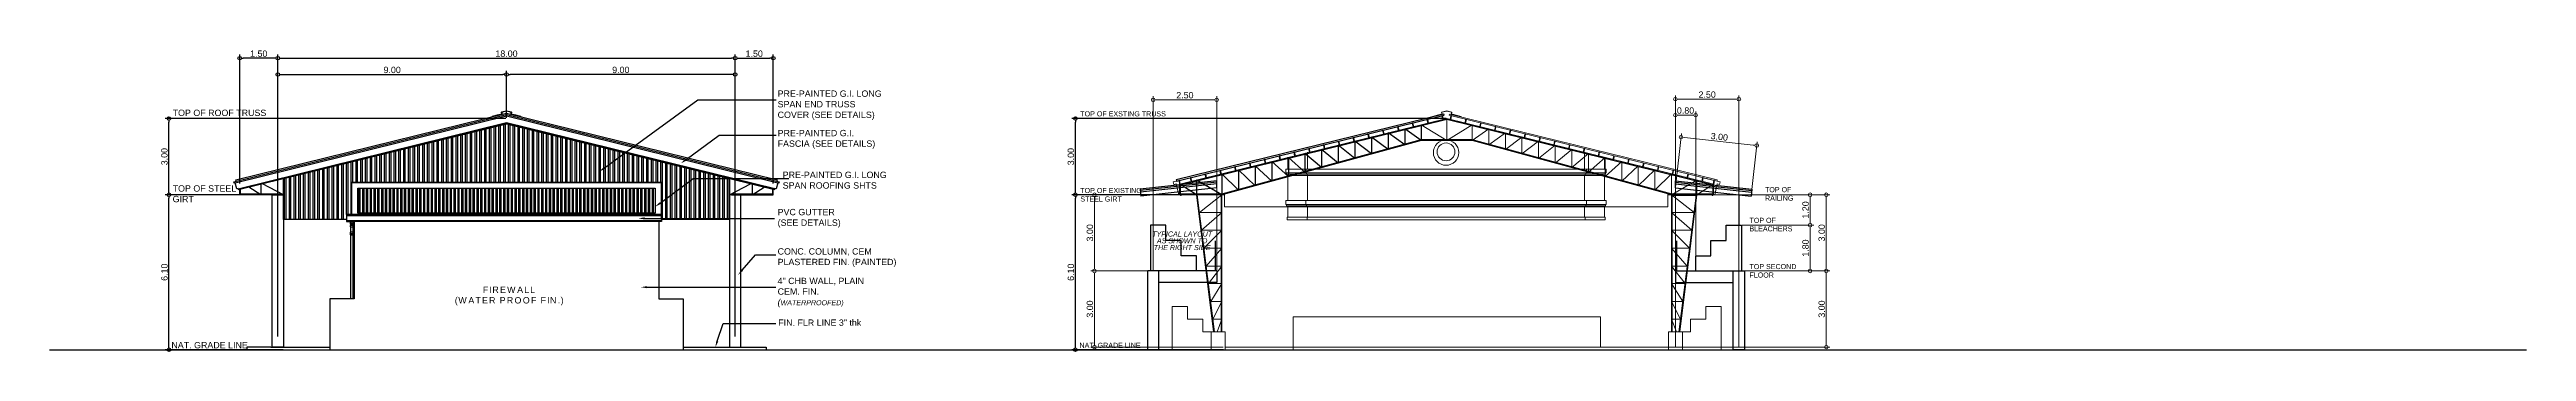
# Model space of a CAD drawing. Header units: inches. Extents: x -1369 to 1198, y -366 to 1398.
# Drawn here: x 10.6 to 108.1, y 32.2 to 44.1 of the extents above; entities that cross this region are included whole.
import ezdxf
from ezdxf import colors
from ezdxf.entities.mleader import LeaderData, LeaderLine
from ezdxf.math import Vec2, Vec3

# ---------------------------------------------------------------- set-up
doc = ezdxf.new("R2010")
doc.units = ezdxf.units.IN
doc.header["$MEASUREMENT"] = 0
doc.layers.add('dim', color=8, linetype='Continuous')
doc.layers.add('dim.', color=10, linetype='Continuous', lineweight=15)
doc.styles.get("Standard").update_dxf_attribs({"font": 'arial.ttf'})
doc.dimstyles.get("Standard").update_dxf_attribs({"dimtxt": 0.25, "dimasz": 0.14, "dimexe": 0.145, "dimexo": 0.025, "dimgap": 0.05, "dimtad": 1, "dimzin": 0, "dimdsep": 46, "dimtxsty": 'Standard', "dimblk": 'DOTBLANK', "dimcen": 0.09, "dimclrd": 256, "dimclre": 256, "dimaunit": 1, "dimadec": 5, "dimazin": 0, "dimtfac": 1, "dimtix": 1, "dimtofl": 0, "dimtmove": 0, "dimatfit": 3, "dimfxl": 0, "dimtolj": 1, "dimtzin": 0, "dimlwd": -1, "dimlwe": -1, "dimarcsym": 0})

msp = doc.modelspace()

# ---------------------------------------------------------------- texts
for s, insert, char_height, width, attachment_point in [('PRE-PAINTED G.I. LONG SPAN END TRUSS COVER (SEE DETAILS)', (39.279, 42.515), 0.25, 4.208436, 1), ('TOP OF ROOF TRUSS', (15.4683, 41.7588), 0.25, 5.901458, 1), ('PRE-PAINTED G.I. FASCIA (SEE DETAILS)', (39.279, 40.9631), 0.25, 4.208436, 1), ('TOP OF EXSTING TRUSS', (51.1921, 41.6945), 0.2, 5.901458, 1), ('PRE-PAINTED G.I. LONG SPAN ROOFING SHTS ', (39.4787, 39.3167), 0.25, 4.208436, 1), ('TOP OF STEEL \\PGIRT', (15.4683, 38.7818), 0.25, 5.901458, 1), ('TOP OF EXISTING \\PSTEEL GIRT', (51.1921, 38.676), 0.2, 5.901458, 1), ('TOP OF\\PRAILING', (78.1405, 38.7098), 0.2, 5.901458, 1), ('PVC GUTTER \\P(SEE DETAILS)', (39.279, 37.8522), 0.25, 4.208436, 1), ('TOP OF\\PBLEACHERS', (77.5284, 37.5015), 0.2, 5.901458, 1), ('CONC. COLUMN, CEM PLASTERED FIN. (PAINTED)', (39.279, 36.3035), 0.25, 4.838296, 1), ('4" CHB WALL, PLAIN CEM. FIN. {\\fArial|b0|i1|c0|p34;(\\H0.8x;WATERPROOFED)}', (39.279, 35.1412), 0.25, 4.208436, 1), ('TOP SECOND \\PFLOOR', (77.5284, 35.6815), 0.2, 5.901458, 1), ('\\pxqc;{\\T1.2;FIREWALL\\P(WATER PROOF FIN.)}', (26.6217, 34.7955), 0.25, 4.208436, 1), ('FIN. FLR LINE 3" thk', (42.5706, 33.4983), 0.25, 5.901458, 3), ('NAT. GRADE LINE', (15.4194, 32.6116), 0.25, 5.901458, 1), ('NAT. GRADE LINE', (51.1603, 32.5814), 0.2, 5.901458, 1)]:
    msp.add_mtext(s, dxfattribs=dict(insert=insert, char_height=char_height, width=width, attachment_point=attachment_point))
at = {"insert": (52.2498, 36.9629), "char_height": 0.2, "width": 5.901458, "attachment_point": 1, "line_spacing_factor": 0.8}
msp.add_mtext('\\pxqc;{\\fArial|b0|i1|c0|p34;TYPICAL LAYOUT\\PAS SHOWN TO \\PTHE RIGHT SIDE}', dxfattribs=at)

# ---------------------------------------------------------------- blocks, each defined once
blk = doc.blocks.new('_DotBlank')
at = {"color": 0, "linetype": 'ByBlock', "lineweight": -2}
blk.add_line((-0.5, 0), (-1, 0), dxfattribs=at)
blk.add_circle((0, 0), 0.5, dxfattribs=at)
blk = doc.blocks.new('*D2')
at = {"layer": 'Defpoints', "color": 0, "transparency": 16777216}
for p in [(15.323, 38.409), (19.358, 38.409), (19.847, 32.309)]:
    blk.add_point(p, dxfattribs=at)
at = {"layer": 'dim', "transparency": 16777216}
for p, q in [((19.333, 38.409), (15.178, 38.409)), ((15.323, 32.449), (15.323, 38.269)), ((19.822, 32.309), (15.178, 32.309))]:
    blk.add_line(p, q, dxfattribs=at)
at = {"layer": 'dim', "transparency": 16777216, "xscale": 0.14, "yscale": 0.14, "zscale": 0.14}
for p, rotation in [((15.323, 38.409), 90), ((15.323, 32.309), 270)]:
    blk.add_blockref('_DotBlank', p, dxfattribs=dict(at, rotation=rotation))
at = {"layer": 'dim', "color": 0, "transparency": 16777216, "insert": (15.146, 35.359), "char_height": 0.25, "attachment_point": 5, "rotation": 90}
blk.add_mtext('\\A1;6.10', dxfattribs=at)
blk = doc.blocks.new('*D5')
at = {"layer": 'Defpoints', "color": 0, "transparency": 16777216}
for p in [(15.323, 41.409), (28.608, 41.409), (18.108, 38.409)]:
    blk.add_point(p, dxfattribs=at)
at = {"layer": 'dim', "transparency": 16777216}
for p, q in [((28.583, 41.409), (15.178, 41.409)), ((15.323, 38.549), (15.323, 41.269)), ((18.083, 38.409), (15.178, 38.409))]:
    blk.add_line(p, q, dxfattribs=at)
at = {"layer": 'dim', "transparency": 16777216, "xscale": 0.14, "yscale": 0.14, "zscale": 0.14}
for p, rotation in [((15.323, 41.409), 90), ((15.323, 38.409), 270)]:
    blk.add_blockref('_DotBlank', p, dxfattribs=dict(at, rotation=rotation))
at = {"layer": 'dim', "color": 0, "transparency": 16777216, "insert": (15.145, 39.909), "char_height": 0.25, "attachment_point": 5, "rotation": 90}
blk.add_mtext('\\A1;3.00', dxfattribs=at)
blk = doc.blocks.new('*D129')
at = {"layer": 'Defpoints', "color": 0, "transparency": 16777216}
for p in [(28.608, 43.144), (28.608, 41.409), (19.608, 32.809)]:
    blk.add_point(p, dxfattribs=at)
at = {"layer": 'dim', "transparency": 16777216}
for p, q in [((19.608, 32.834), (19.608, 43.289)), ((19.748, 43.144), (28.468, 43.144)), ((28.608, 41.434), (28.608, 43.289))]:
    blk.add_line(p, q, dxfattribs=at)
at = {"layer": 'dim', "transparency": 16777216, "xscale": 0.14, "yscale": 0.14, "zscale": 0.14, "rotation": 180}
blk.add_blockref('_DotBlank', (19.608, 43.144), dxfattribs=at)
at = {"layer": 'dim', "transparency": 16777216, "xscale": 0.14, "yscale": 0.14, "zscale": 0.14}
blk.add_blockref('_DotBlank', (28.608, 43.144), dxfattribs=at)
at = {"layer": 'dim', "color": 0, "transparency": 16777216, "insert": (24.108, 43.321), "char_height": 0.25, "attachment_point": 5}
blk.add_mtext('\\A1;9.00', dxfattribs=at)
blk = doc.blocks.new('*D130')
at = {"layer": 'Defpoints', "color": 0, "transparency": 16777216}
for p in [(18.108, 43.785), (18.108, 38.822), (19.608, 32.809)]:
    blk.add_point(p, dxfattribs=at)
at = {"layer": 'dim', "transparency": 16777216}
for p, q in [((18.108, 38.847), (18.108, 43.93)), ((19.608, 32.834), (19.608, 43.93)), ((19.468, 43.785), (18.248, 43.785))]:
    blk.add_line(p, q, dxfattribs=at)
at = {"layer": 'dim', "transparency": 16777216, "xscale": 0.14, "yscale": 0.14, "zscale": 0.14, "rotation": 180}
blk.add_blockref('_DotBlank', (18.108, 43.785), dxfattribs=at)
at = {"layer": 'dim', "transparency": 16777216, "xscale": 0.14, "yscale": 0.14, "zscale": 0.14}
blk.add_blockref('_DotBlank', (19.608, 43.785), dxfattribs=at)
at = {"layer": 'dim', "color": 0, "transparency": 16777216, "insert": (18.858, 43.962), "char_height": 0.25, "attachment_point": 5}
blk.add_mtext('\\A1;1.50', dxfattribs=at)
blk = doc.blocks.new('*D131')
at = {"layer": 'Defpoints', "color": 0, "transparency": 16777216}
for p in [(39.108, 43.785), (39.108, 38.822), (37.608, 32.809)]:
    blk.add_point(p, dxfattribs=at)
at = {"layer": 'dim', "transparency": 16777216}
for p, q in [((37.608, 32.834), (37.608, 43.93)), ((39.108, 38.847), (39.108, 43.93)), ((37.748, 43.785), (38.968, 43.785))]:
    blk.add_line(p, q, dxfattribs=at)
at = {"layer": 'dim', "transparency": 16777216, "xscale": 0.14, "yscale": 0.14, "zscale": 0.14, "rotation": 180}
blk.add_blockref('_DotBlank', (37.608, 43.785), dxfattribs=at)
at = {"layer": 'dim', "transparency": 16777216, "xscale": 0.14, "yscale": 0.14, "zscale": 0.14}
blk.add_blockref('_DotBlank', (39.108, 43.785), dxfattribs=at)
at = {"layer": 'dim', "color": 0, "transparency": 16777216, "insert": (38.358, 43.962), "char_height": 0.25, "attachment_point": 5}
blk.add_mtext('\\A1;1.50', dxfattribs=at)
blk = doc.blocks.new('*D132')
at = {"layer": 'Defpoints', "color": 0, "transparency": 16777216}
for p in [(28.608, 43.144), (28.608, 41.409), (37.608, 32.809)]:
    blk.add_point(p, dxfattribs=at)
at = {"layer": 'dim', "transparency": 16777216}
for p, q in [((28.608, 41.434), (28.608, 43.289)), ((37.468, 43.144), (28.748, 43.144)), ((37.608, 32.834), (37.608, 43.289))]:
    blk.add_line(p, q, dxfattribs=at)
at = {"layer": 'dim', "transparency": 16777216, "xscale": 0.14, "yscale": 0.14, "zscale": 0.14, "rotation": 180}
blk.add_blockref('_DotBlank', (28.608, 43.144), dxfattribs=at)
at = {"layer": 'dim', "transparency": 16777216, "xscale": 0.14, "yscale": 0.14, "zscale": 0.14}
blk.add_blockref('_DotBlank', (37.608, 43.144), dxfattribs=at)
at = {"layer": 'dim', "color": 0, "transparency": 16777216, "insert": (33.108, 43.321), "char_height": 0.25, "attachment_point": 5}
blk.add_mtext('\\A1;9.00', dxfattribs=at)
blk = doc.blocks.new('*D135')
at = {"layer": 'Defpoints', "color": 0, "transparency": 16777216}
for p in [(37.608, 43.785), (19.608, 42.8), (37.608, 42.8)]:
    blk.add_point(p, dxfattribs=at)
at = {"layer": 'dim', "transparency": 16777216}
for p, q in [((19.608, 42.825), (19.608, 43.93)), ((37.608, 42.825), (37.608, 43.93)), ((19.748, 43.785), (37.468, 43.785))]:
    blk.add_line(p, q, dxfattribs=at)
at = {"layer": 'dim', "transparency": 16777216, "xscale": 0.14, "yscale": 0.14, "zscale": 0.14, "rotation": 180}
blk.add_blockref('_DotBlank', (19.608, 43.785), dxfattribs=at)
at = {"layer": 'dim', "transparency": 16777216, "xscale": 0.14, "yscale": 0.14, "zscale": 0.14}
blk.add_blockref('_DotBlank', (37.608, 43.785), dxfattribs=at)
at = {"layer": 'dim', "color": 0, "transparency": 16777216, "insert": (28.608, 43.962), "char_height": 0.25, "attachment_point": 5}
blk.add_mtext('\\A1;18.00', dxfattribs=at)
blk = doc.blocks.new('*D623')
at = {"layer": 'Defpoints', "color": 0, "transparency": 16777216}
for p in [(50.997, 38.409), (56.363, 38.409), (56.852, 32.309)]:
    blk.add_point(p, dxfattribs=at)
at = {"layer": 'dim', "transparency": 16777216}
for p, q in [((56.338, 38.409), (50.852, 38.409)), ((50.997, 32.449), (50.997, 38.269)), ((56.827, 32.309), (50.852, 32.309))]:
    blk.add_line(p, q, dxfattribs=at)
at = {"layer": 'dim', "transparency": 16777216, "xscale": 0.14, "yscale": 0.14, "zscale": 0.14}
for p, rotation in [((50.997, 38.409), 90), ((50.997, 32.309), 270)]:
    blk.add_blockref('_DotBlank', p, dxfattribs=dict(at, rotation=rotation))
at = {"layer": 'dim', "color": 0, "transparency": 16777216, "insert": (50.82, 35.359), "char_height": 0.25, "attachment_point": 5, "rotation": 90}
blk.add_mtext('\\A1;6.10', dxfattribs=at)
blk = doc.blocks.new('*D624')
at = {"layer": 'Defpoints', "color": 0, "transparency": 16777216}
for p in [(50.997, 41.409), (65.613, 41.409), (55.113, 38.409)]:
    blk.add_point(p, dxfattribs=at)
at = {"layer": 'dim', "transparency": 16777216}
for p, q in [((65.588, 41.409), (50.852, 41.409)), ((50.997, 38.549), (50.997, 41.269)), ((55.088, 38.409), (50.852, 38.409))]:
    blk.add_line(p, q, dxfattribs=at)
at = {"layer": 'dim', "transparency": 16777216, "xscale": 0.14, "yscale": 0.14, "zscale": 0.14}
for p, rotation in [((50.997, 41.409), 90), ((50.997, 38.409), 270)]:
    blk.add_blockref('_DotBlank', p, dxfattribs=dict(at, rotation=rotation))
at = {"layer": 'dim', "color": 0, "transparency": 16777216, "insert": (50.819, 39.909), "char_height": 0.25, "attachment_point": 5, "rotation": 90}
blk.add_mtext('\\A1;3.00', dxfattribs=at)
blk = doc.blocks.new('SP')
at = {"color": 8, "true_color": 0x808080}
for p, q in [((-0.00625, 0.15), (-0.00625, 0.146875)), ((0.00625, 0.15), (-0.00625, 0.15)), ((-0.00625, 0.146875), (0.003125, 0.146875)), ((0.003125, 0.003125), (-0.00625, 0.003125)), ((-0.00625, 0.003125), (-0.00625, 0)), ((-0.00625, 0), (0.00625, 0)), ((0.003125, 0.146875), (0.003125, 0.1375)), ((0.003125, 0.1375), (0.00625, 0.1375)), ((0.003125, 0.0125), (0.003125, 0.003125)), ((0.003125, 0.0125), (0.00625, 0.0125)), ((0.00625, 0.1375), (0.00625, 0.15)), ((0.00625, 0), (0.00625, 0.0125))]:
    blk.add_line(p, q, dxfattribs=at)
blk.add_lwpolyline([(0.003125, 0.146875), (0.003125, 0.003125), (0, 0.003125), (0, 0.146875), (0.003125, 0.146875)], dxfattribs=at)
blk = doc.blocks.new('*D627')
at = {"layer": 'Defpoints', "color": 0, "transparency": 16777216}
for p in [(77.338, 35.409), (80.551, 35.409), (74.338, 32.409)]:
    blk.add_point(p, dxfattribs=at)
at = {"layer": 'dim.', "transparency": 16777216}
for p, q in [((77.363, 35.409), (80.696, 35.409)), ((80.551, 32.549), (80.551, 35.269)), ((74.363, 32.409), (80.696, 32.409))]:
    blk.add_line(p, q, dxfattribs=at)
at = {"layer": 'dim.', "transparency": 16777216, "xscale": 0.14, "yscale": 0.14, "zscale": 0.14}
for p, rotation in [((80.551, 35.409), 90), ((80.551, 32.409), 270)]:
    blk.add_blockref('_DotBlank', p, dxfattribs=dict(at, rotation=rotation))
at = {"layer": 'dim.', "color": 0, "transparency": 16777216, "insert": (80.373, 33.909), "char_height": 0.25, "attachment_point": 5, "rotation": 90}
blk.add_mtext('\\A1;3.00', dxfattribs=at)
blk = doc.blocks.new('*D625')
at = {"layer": 'Defpoints', "color": 0, "transparency": 16777216}
for p in [(74.311, 38.409), (80.551, 38.409), (77.338, 35.409)]:
    blk.add_point(p, dxfattribs=at)
at = {"layer": 'dim.', "transparency": 16777216}
for p, q in [((74.336, 38.409), (80.696, 38.409)), ((80.551, 35.549), (80.551, 38.269)), ((77.363, 35.409), (80.696, 35.409))]:
    blk.add_line(p, q, dxfattribs=at)
at = {"layer": 'dim.', "transparency": 16777216, "xscale": 0.14, "yscale": 0.14, "zscale": 0.14}
for p, rotation in [((80.551, 38.409), 90), ((80.551, 35.409), 270)]:
    blk.add_blockref('_DotBlank', p, dxfattribs=dict(at, rotation=rotation))
at = {"layer": 'dim.', "color": 0, "transparency": 16777216, "insert": (80.373, 36.909), "char_height": 0.25, "attachment_point": 5, "rotation": 90}
blk.add_mtext('\\A1;3.00', dxfattribs=at)
blk = doc.blocks.new('*D626')
at = {"layer": 'Defpoints', "color": 0, "transparency": 16777216}
for p in [(77.113, 42.172), (74.613, 32.409), (77.113, 32.409)]:
    blk.add_point(p, dxfattribs=at)
at = {"layer": 'dim.', "transparency": 16777216}
for p, q in [((74.613, 32.434), (74.613, 42.317)), ((74.753, 42.172), (76.973, 42.172)), ((77.113, 32.434), (77.113, 42.317))]:
    blk.add_line(p, q, dxfattribs=at)
at = {"layer": 'dim.', "transparency": 16777216, "xscale": 0.14, "yscale": 0.14, "zscale": 0.14, "rotation": 180}
blk.add_blockref('_DotBlank', (74.613, 42.172), dxfattribs=at)
at = {"layer": 'dim.', "transparency": 16777216, "xscale": 0.14, "yscale": 0.14, "zscale": 0.14}
blk.add_blockref('_DotBlank', (77.113, 42.172), dxfattribs=at)
at = {"layer": 'dim.', "color": 0, "transparency": 16777216, "insert": (75.863, 42.349), "char_height": 0.25, "attachment_point": 5}
blk.add_mtext('\\A1;2.50', dxfattribs=at)
blk = doc.blocks.new('*D628')
at = {"layer": 'Defpoints', "color": 0, "transparency": 16777216}
for p in [(75.413, 41.544), (74.613, 35.401), (75.413, 36.001)]:
    blk.add_point(p, dxfattribs=at)
at = {"layer": 'dim.', "transparency": 16777216}
for p, q in [((74.613, 35.426), (74.613, 41.689)), ((74.753, 41.544), (75.273, 41.544)), ((75.413, 36.026), (75.413, 41.689))]:
    blk.add_line(p, q, dxfattribs=at)
at = {"layer": 'dim.', "transparency": 16777216, "xscale": 0.14, "yscale": 0.14, "zscale": 0.14, "rotation": 180}
blk.add_blockref('_DotBlank', (74.613, 41.544), dxfattribs=at)
at = {"layer": 'dim.', "transparency": 16777216, "xscale": 0.14, "yscale": 0.14, "zscale": 0.14}
blk.add_blockref('_DotBlank', (75.413, 41.544), dxfattribs=at)
at = {"layer": 'dim.', "color": 0, "transparency": 16777216, "insert": (75.013, 41.722), "char_height": 0.25, "attachment_point": 5}
blk.add_mtext('\\A1;0.80', dxfattribs=at)
blk = doc.blocks.new('*D629')
at = {"layer": 'Defpoints', "color": 0, "transparency": 16777216}
for p in [(77.113, 38.409), (79.914, 38.409), (77.213, 37.211)]:
    blk.add_point(p, dxfattribs=at)
at = {"layer": 'dim.', "transparency": 16777216}
for p, q in [((77.138, 38.409), (80.059, 38.409)), ((79.914, 37.351), (79.914, 38.269)), ((77.238, 37.211), (80.059, 37.211))]:
    blk.add_line(p, q, dxfattribs=at)
at = {"layer": 'dim.', "transparency": 16777216, "xscale": 0.14, "yscale": 0.14, "zscale": 0.14}
for p, rotation in [((79.914, 38.409), 90), ((79.914, 37.211), 270)]:
    blk.add_blockref('_DotBlank', p, dxfattribs=dict(at, rotation=rotation))
at = {"layer": 'dim.', "color": 0, "transparency": 16777216, "insert": (79.737, 37.81), "char_height": 0.25, "attachment_point": 5, "rotation": 90}
blk.add_mtext('\\A1;1.20', dxfattribs=at)
blk = doc.blocks.new('*D630')
at = {"layer": 'Defpoints', "color": 0, "transparency": 16777216}
for p in [(77.213, 37.211), (77.213, 35.409), (79.914, 35.409)]:
    blk.add_point(p, dxfattribs=at)
at = {"layer": 'dim.', "transparency": 16777216}
for p, q in [((77.238, 37.211), (80.059, 37.211)), ((79.914, 37.071), (79.914, 35.549)), ((77.238, 35.409), (80.059, 35.409))]:
    blk.add_line(p, q, dxfattribs=at)
at = {"layer": 'dim.', "transparency": 16777216, "xscale": 0.14, "yscale": 0.14, "zscale": 0.14}
for p, rotation in [((79.914, 37.211), 90), ((79.914, 35.409), 270)]:
    blk.add_blockref('_DotBlank', p, dxfattribs=dict(at, rotation=rotation))
at = {"layer": 'dim.', "color": 0, "transparency": 16777216, "insert": (79.737, 36.31), "char_height": 0.25, "attachment_point": 5, "rotation": 90}
blk.add_mtext('\\A1;1.80', dxfattribs=at)
blk = doc.blocks.new('*D631')
at = {"layer": 'Defpoints', "color": 0, "transparency": 16777216}
for p in [(77.815, 40.35), (74.613, 38.684), (77.595, 38.356)]:
    blk.add_point(p, dxfattribs=at)
at = {"layer": 'dim.', "transparency": 16777216}
for p, q in [((74.616, 38.709), (74.848, 40.822)), ((74.972, 40.662), (77.675, 40.365)), ((77.598, 38.381), (77.83, 40.494))]:
    blk.add_line(p, q, dxfattribs=at)
at = {"layer": 'dim.', "transparency": 16777216, "xscale": 0.14, "yscale": 0.14, "zscale": 0.14}
for p, rotation in [((74.833, 40.678), 173.7227015104042), ((77.815, 40.35), 353.7227015104042)]:
    blk.add_blockref('_DotBlank', p, dxfattribs=dict(at, rotation=rotation))
at = {"layer": 'dim.', "color": 0, "transparency": 16777216, "insert": (76.343, 40.69), "char_height": 0.25, "attachment_point": 5, "rotation": 353.7227}
blk.add_mtext('\\A1;3.00', dxfattribs=at)
blk = doc.blocks.new('*D632')
at = {"layer": 'Defpoints', "color": 0, "transparency": 16777216}
for p in [(56.559, 42.147), (54.059, 35.409), (56.559, 35.409)]:
    blk.add_point(p, dxfattribs=at)
at = {"layer": 'dim.', "transparency": 16777216}
for p, q in [((54.059, 35.434), (54.059, 42.292)), ((54.199, 42.147), (56.419, 42.147)), ((56.559, 35.434), (56.559, 42.292))]:
    blk.add_line(p, q, dxfattribs=at)
at = {"layer": 'dim.', "transparency": 16777216, "xscale": 0.14, "yscale": 0.14, "zscale": 0.14, "rotation": 180}
blk.add_blockref('_DotBlank', (54.059, 42.147), dxfattribs=at)
at = {"layer": 'dim.', "transparency": 16777216, "xscale": 0.14, "yscale": 0.14, "zscale": 0.14}
blk.add_blockref('_DotBlank', (56.559, 42.147), dxfattribs=at)
at = {"layer": 'dim.', "color": 0, "transparency": 16777216, "insert": (55.309, 42.325), "char_height": 0.25, "attachment_point": 5}
blk.add_mtext('\\A1;2.50', dxfattribs=at)
blk = doc.blocks.new('*D634')
at = {"layer": 'Defpoints', "color": 0, "transparency": 16777216}
for p in [(51.748, 35.409), (53.834, 35.409), (56.834, 32.409)]:
    blk.add_point(p, dxfattribs=at)
at = {"layer": 'dim.', "transparency": 16777216}
for p, q in [((53.809, 35.409), (51.603, 35.409)), ((51.748, 32.549), (51.748, 35.269)), ((56.809, 32.409), (51.603, 32.409))]:
    blk.add_line(p, q, dxfattribs=at)
at = {"layer": 'dim.', "transparency": 16777216, "xscale": 0.14, "yscale": 0.14, "zscale": 0.14}
for p, rotation in [((51.748, 35.409), 90), ((51.748, 32.409), 270)]:
    blk.add_blockref('_DotBlank', p, dxfattribs=dict(at, rotation=rotation))
at = {"layer": 'dim.', "color": 0, "transparency": 16777216, "insert": (51.57, 33.909), "char_height": 0.25, "attachment_point": 5, "rotation": 90}
blk.add_mtext('\\A1;3.00', dxfattribs=at)
blk = doc.blocks.new('*D633')
at = {"layer": 'Defpoints', "color": 0, "transparency": 16777216}
for p in [(51.748, 38.409), (56.861, 38.409), (53.834, 35.409)]:
    blk.add_point(p, dxfattribs=at)
at = {"layer": 'dim.', "transparency": 16777216}
for p, q in [((56.836, 38.409), (51.603, 38.409)), ((51.748, 35.549), (51.748, 38.269)), ((53.809, 35.409), (51.603, 35.409))]:
    blk.add_line(p, q, dxfattribs=at)
at = {"layer": 'dim.', "transparency": 16777216, "xscale": 0.14, "yscale": 0.14, "zscale": 0.14}
for p, rotation in [((51.748, 38.409), 90), ((51.748, 35.409), 270)]:
    blk.add_blockref('_DotBlank', p, dxfattribs=dict(at, rotation=rotation))
at = {"layer": 'dim.', "color": 0, "transparency": 16777216, "insert": (51.57, 36.909), "char_height": 0.25, "attachment_point": 5, "rotation": 90}
blk.add_mtext('\\A1;3.00', dxfattribs=at)

# ---------------------------------------------------------------- dimensions: what is measured, and where the dimension line sits
at = {"layer": 'dim', "color": 0}
for base, p1, p2, picture, middle in [((18.1081, 43.7846), (19.6081, 32.8087), (18.1081, 38.8218), '*D130', (18.8581, 43.9623)), ((37.6081, 43.7846), (19.6081, 42.8004), (37.6081, 42.8004), '*D135', (28.6081, 43.9623)), ((28.6081, 43.1438), (19.6081, 32.8087), (28.6081, 41.4087), '*D129', (24.1081, 43.3214))]:
    dim = msp.add_linear_dim(base=base, p1=p1, p2=p2, dimstyle='Standard', dxfattribs=at)
    dim.commit()
    dim.dimension.update_dxf_attribs({"geometry": picture, "text_midpoint": middle})
for base, p1, p2, angle, picture, middle in [((39.1081, 43.7846), (37.6081, 32.8087), (39.1081, 38.8218), 180, '*D131', (38.3581, 43.9623)), ((28.6081, 43.1438), (37.6081, 32.8087), (28.6081, 41.4087), 180, '*D132', (33.1081, 43.3214)), ((15.3232, 41.4087), (18.1081, 38.4087), (28.6081, 41.4087), 90, '*D5', (15.1455, 39.9087)), ((50.9972, 41.4087), (55.1132, 38.4087), (65.6132, 41.4087), 90, '*D624', (50.8195, 39.9087)), ((15.3232, 38.4087), (19.8473, 32.3087), (19.3581, 38.4087), 90, '*D2', (15.1456, 35.3587)), ((50.9972, 38.4087), (56.8525, 32.3087), (56.3632, 38.4087), 90, '*D623', (50.8196, 35.3587))]:
    dim = msp.add_linear_dim(base=base, p1=p1, p2=p2, angle=angle, dimstyle='Standard', dxfattribs=at)
    dim.commit()
    dim.dimension.update_dxf_attribs({"geometry": picture, "text_midpoint": middle})
at = {"layer": 'dim.', "color": 0}
for base, p1, p2, picture, middle in [((56.5594, 42.1472), (54.0594, 35.4087), (56.5594, 35.4087), '*D632', (55.3094, 42.3248)), ((77.1132, 42.1718), (74.6132, 32.4087), (77.1132, 32.4087), '*D626', (75.8632, 42.3494)), ((75.4132, 41.5444), (74.6132, 35.4015), (75.4132, 36.0015), '*D628', (75.0132, 41.722))]:
    dim = msp.add_linear_dim(base=base, p1=p1, p2=p2, dimstyle='Standard', dxfattribs=at)
    dim.commit()
    dim.dimension.update_dxf_attribs({"geometry": picture, "text_midpoint": middle})
dim = msp.add_aligned_dim(p1=(74.6132, 38.6837), p2=(77.5953, 38.3557), distance=2.0059, dimstyle='Standard', dxfattribs=at)
dim.commit()
dim.dimension.update_dxf_attribs({"geometry": '*D631', "text_midpoint": (76.343, 40.6902)})
for base, p1, p2, picture, middle in [((51.7478, 38.4087), (53.8344, 35.4087), (56.8613, 38.4087), '*D633', (51.5701, 36.9087)), ((80.5511, 38.4087), (77.3382, 35.4087), (74.3113, 38.4087), '*D625', (80.3734, 36.9087)), ((79.9143, 38.4087), (77.2132, 37.2115), (77.1132, 38.4087), '*D629', (79.7366, 37.8101)), ((79.9143, 35.4087), (77.2132, 37.2115), (77.2132, 35.4087), '*D630', (79.7366, 36.3101)), ((51.7478, 35.4087), (56.8344, 32.4087), (53.8344, 35.4087), '*D634', (51.5701, 33.9087)), ((80.5511, 35.4087), (74.3382, 32.4087), (77.3382, 35.4087), '*D627', (80.3734, 33.9087))]:
    dim = msp.add_linear_dim(base=base, p1=p1, p2=p2, angle=90, dimstyle='Standard', dxfattribs=at)
    dim.commit()
    dim.dimension.update_dxf_attribs({"geometry": picture, "text_midpoint": middle})

# ---------------------------------------------------------------- hatches: boundary and pattern name
h = msp.add_hatch()
h.set_pattern_fill('ANSI32', color=3, scale=0.5, angle=45)
h.paths.add_polyline_path([(34.7081, 38.8854), (34.7081, 37.4337), (37.3831, 37.4337), (37.3831, 39.0451), (28.6081, 41.207), (19.8331, 39.0452), (19.8331, 37.4337), (22.3081, 37.4337), (22.3081, 37.6325), (22.5081, 37.6325), (22.5081, 38.8854)])
h = msp.add_hatch()
h.set_pattern_fill('ANSI32', color=3, scale=0.4, angle=45)
h.paths.add_polyline_path([(22.7581, 38.662), (34.4581, 38.662), (34.4581, 37.6854), (22.7581, 37.6854)])

# ---------------------------------------------------------------- linework, layer by layer
at = {"color": 1}
for p, q in [((34.7081, 37.5825), (22.3081, 37.5825)), ((34.7081, 37.3825), (22.3081, 37.3825))]:
    msp.add_line(p, q, dxfattribs=at)
at = {"color": 8, "lineweight": 9, "true_color": 0x808080}
for p, q in [((59.3293, 37.9773), (59.3293, 37.9273)), ((59.3293, 37.9273), (71.8433, 37.9273)), ((71.8433, 37.5273), (59.3293, 37.5273)), ((71.8433, 37.4273), (59.3293, 37.4273)), ((60.1145, 37.9773), (60.1145, 37.9273)), ((71.0582, 37.9773), (71.0582, 37.9273)), ((71.8433, 37.9773), (71.8433, 37.9273)), ((56.8882, 33.0087), (56.3382, 33.0087)), ((56.3382, 32.3087), (56.3382, 33.0087)), ((56.8882, 32.3087), (56.8882, 33.0087)), ((74.3382, 33.0087), (74.8882, 33.0087)), ((74.3382, 32.3087), (74.3382, 33.0087)), ((74.8882, 32.3087), (74.8882, 33.0087))]:
    msp.add_line(p, q, dxfattribs=at)
msp.add_line((10.6234, 32.3087), (108.1091, 32.3087))
at = {"color": 7}
for p, q in [((19.3331, 32.4087), (21.6581, 32.4087)), ((35.5581, 32.4087), (37.8831, 32.4087))]:
    msp.add_line(p, q, dxfattribs=at)
at = {"color": 1, "lineweight": 9}
msp.add_line((56.8882, 32.4087), (74.3382, 32.4087), dxfattribs=at)
for points in [[(17.9353, 38.8832), (17.8868, 38.8712), (17.8759, 38.9185), (28.6081, 41.5632)], [(39.2165, 38.6371), (39.1679, 38.6491), (39.1578, 38.6078), (28.6081, 41.207), (18.0588, 38.608), (18.0486, 38.6492), (17.9997, 38.6371)], [(22.3081, 37.4337), (19.8331, 37.4337), (19.8331, 39.0452), (28.6081, 41.207), (37.3831, 39.0451), (37.3831, 37.4337), (34.7081, 37.4337), (34.7081, 38.8854), (22.5081, 38.8854), (22.5081, 37.6325)], [(28.6081, 41.5632), (39.3403, 38.9185), (39.329, 38.8698), (39.2808, 38.8832), (39.2165, 38.6371), (39.1679, 38.6491)], [(19.8331, 39.0267), (19.8331, 38.4087), (19.0041, 38.8409)], [(37.3831, 39.0266), (37.3831, 38.4087), (38.212, 38.8409)], [(17.9997, 38.6371), (17.9353, 38.8834)], [(19.7581, 38.4087), (18.1081, 38.4087), (18.1081, 38.6202)], [(18.9331, 38.8234), (18.9331, 38.4087), (18.4628, 38.7076)], [(37.4581, 38.4087), (39.1081, 38.4087), (39.1081, 38.6201)], [(38.2831, 38.8234), (38.2831, 38.4087), (38.7533, 38.7075)], [(56.5594, 38.9604), (53.5473, 38.6291)], [(53.5473, 38.6291), (53.5774, 38.3557)], [(56.5594, 38.9101), (53.5528, 38.5794)], [(56.5594, 38.8346), (53.561, 38.5048)], [(56.5594, 38.6837), (53.5774, 38.3557)], [(56.5594, 38.6837), (56.5594, 38.9604)], [(74.6132, 38.9604), (77.6253, 38.6291)], [(74.6132, 38.6837), (74.6132, 38.9604)], [(74.6132, 38.9101), (77.6199, 38.5794)], [(74.6132, 38.8346), (77.6117, 38.5048)], [(74.6132, 38.6837), (77.5953, 38.3557)], [(77.6253, 38.6291), (77.5953, 38.3557)], [(22.6081, 37.3575), (22.6081, 34.3087), (21.6581, 34.3087), (21.6581, 32.3087)], [(22.5081, 37.6325), (22.3081, 37.6325), (22.3081, 37.3575), (22.5081, 37.3575)], [(34.7081, 37.6325), (34.7081, 37.3575), (22.5081, 37.3575), (22.5081, 37.3575)], [(34.6081, 37.3575), (34.6081, 34.3087), (35.5581, 34.3087), (35.5581, 32.3087)], [(55.7594, 35.4015), (55.7594, 36.0015), (55.1594, 36.0015), (55.1594, 36.6015), (54.5594, 36.6015), (54.5594, 37.2115), (53.9594, 37.2115), (53.9594, 35.4087)], [(75.4132, 35.4015), (75.4132, 36.0015), (76.0132, 36.0015), (76.0132, 36.6015), (76.6132, 36.6015), (76.6132, 37.2115), (77.2132, 37.2115), (77.2132, 35.4087)], [(56.5594, 35.4087), (56.5594, 34.9587), (54.2844, 34.9587)], [(56.5594, 35.4087), (54.2844, 35.4087)], [(74.6132, 35.4087), (74.6132, 34.9587), (76.8882, 34.9587)], [(74.6132, 35.4087), (76.8882, 35.4087)], [(18.3831, 32.4087), (18.3831, 32.3087)]]:
    msp.add_lwpolyline(points)
at = {"color": 1}
for points in [[(17.9353, 38.8832), (28.6081, 41.5158), (39.2808, 38.8832)], [(18.0444, 38.6481), (28.6081, 41.2508), (39.1679, 38.6491)]]:
    msp.add_lwpolyline(points, dxfattribs=at)
at = {"color": 3}
for points in [[(17.97, 38.9422), (17.958, 38.9908), (28.6081, 41.6147), (39.2581, 38.9908), (39.2462, 38.9422)], [(22.4659, 37.3075), (22.4659, 37.1941)], [(22.4659, 37.1441), (22.4659, 36.939)], [(22.5659, 37.3075), (22.5659, 37.1941)], [(22.5659, 37.1441), (22.5659, 36.939)], [(22.4659, 36.889), (22.4659, 34.3087)], [(22.5659, 36.889), (22.5659, 34.3087)]]:
    msp.add_lwpolyline(points, dxfattribs=at)
at = {"color": 4}
msp.add_lwpolyline([(28.042, 41.4945), (28.2361, 41.5424), (28.4243, 41.5887), (28.4063, 41.6615), (28.6081, 41.7113), (28.8098, 41.6615), (28.7919, 41.5887), (28.98, 41.5424), (29.1742, 41.4945), (29.1727, 41.4885), (28.9785, 41.5363), (28.7843, 41.5842), (28.8023, 41.657), (28.6081, 41.7048), (28.4139, 41.657), (28.4318, 41.5842), (28.2376, 41.5363), (28.0434, 41.4885), (28.042, 41.4945)], dxfattribs=at)
at = {"color": 8, "true_color": 0x808080}
for points in [[(65.5042, 41.5878), (54.9632, 38.9908), (54.9751, 38.9422), (65.5162, 41.5393), (65.5042, 41.5878)], [(64.6132, 40.5499), (56.7632, 38.4087), (55.1132, 38.4087), (55.1132, 38.8218), (65.6132, 41.4087)], [(55.1132, 38.8218), (65.6132, 41.4087)], [(64.6132, 41.1623), (64.6132, 40.5499), (63.9592, 41.0012), (63.9592, 40.3715), (63.3052, 40.8401), (63.3052, 40.1931), (62.6512, 40.679), (62.6512, 40.0147), (61.9972, 40.5178), (61.9972, 39.8363), (61.3432, 40.3567), (61.3432, 39.6579), (60.6892, 40.1956), (60.6892, 39.4796), (60.0352, 40.0344), (60.0352, 39.3012), (59.3812, 39.8733), (59.3812, 39.1228), (58.7272, 39.7122), (58.7272, 38.9444), (58.0732, 39.551), (58.0732, 38.766), (57.4192, 39.3899), (57.4192, 38.5877), (56.7632, 39.2283), (56.7632, 38.4087), (55.7632, 38.9819), (55.7632, 38.4087), (55.1132, 38.8218)], [(65.6132, 40.5749), (64.6099, 40.5749), (56.7599, 38.4337), (55.1382, 38.4337), (55.1382, 38.8022), (65.6132, 41.383), (76.0882, 38.8022), (76.0882, 38.4337), (74.4666, 38.4337), (66.6166, 40.5749), (65.6132, 40.5749)]]:
    msp.add_lwpolyline(points, dxfattribs=at)
at = {"color": 8, "lineweight": 9, "true_color": 0x808080}
for points in [[(65.6132, 40.5499), (64.6132, 41.1623)], [(65.0471, 41.4945), (65.2413, 41.5424), (65.4294, 41.5887), (65.4115, 41.6615), (65.6132, 41.7113), (65.815, 41.6615), (65.7971, 41.5887), (65.9852, 41.5424), (66.1794, 41.4945), (66.1779, 41.4885), (65.9837, 41.5363), (65.7895, 41.5842), (65.8074, 41.657), (65.6132, 41.7048), (65.4191, 41.657), (65.437, 41.5842), (65.2428, 41.5363), (65.0486, 41.4885), (65.0471, 41.4945)], [(75.9632, 38.8587), (65.6132, 41.4087)], [(66.6132, 40.5499), (74.4632, 38.4087), (76.1132, 38.4087), (76.1132, 38.8218), (65.6132, 41.4087)], [(65.6132, 40.5499), (65.6132, 41.4087)], [(65.6132, 40.5499), (66.6132, 41.1623), (66.6132, 40.5499), (67.2672, 41.0012), (67.2672, 40.3715), (67.9212, 40.8401), (67.9212, 40.1931), (68.5752, 40.679), (68.5752, 40.0147), (69.2292, 40.5178), (69.2292, 39.8363), (69.8832, 40.3567), (69.8832, 39.6579), (70.5372, 40.1956), (70.5372, 39.4796), (71.1912, 40.0344), (71.1912, 39.3012), (71.8452, 39.8733), (71.8452, 39.1228), (72.4992, 39.7122), (72.4992, 38.9444), (73.1532, 39.551), (73.1532, 38.766), (73.8072, 39.3899), (73.8072, 38.5877), (74.4632, 39.2283), (74.4632, 38.4087), (75.4632, 38.9819), (75.4632, 38.4087), (76.1132, 38.8218)], [(65.7223, 41.5878), (76.2633, 38.9908), (76.2514, 38.9422), (65.7103, 41.5393), (65.7223, 41.5878)], [(60.1395, 39.4193), (60.1395, 40.0853)], [(64.6132, 40.5499), (66.6132, 40.5499)], [(71.0332, 39.4193), (71.0332, 40.0853)], [(55.5279, 39.0784), (54.8482, 38.911), (54.8721, 38.8139), (54.9689, 38.8392), (55.0641, 38.3993), (55.1391, 38.3993), (55.1391, 38.3743), (55.1641, 38.3743), (55.1641, 38.3993)], [(59.3293, 37.9273), (56.8613, 37.9273), (56.8613, 38.4355), (59.3543, 39.1155)], [(59.2793, 39.4193), (71.8908, 39.4193)], [(59.2793, 39.4193), (59.2793, 39.2693), (59.3043, 39.2693), (59.3043, 39.2193), (59.3293, 39.2193)], [(59.3043, 39.2693), (71.8908, 39.2693)], [(59.3293, 39.2193), (71.8683, 39.2193)], [(59.3293, 39.2193), (59.3293, 39.1693)], [(59.3293, 39.1693), (71.8183, 39.1673)], [(59.3543, 39.4139), (59.3543, 39.8919)], [(59.3543, 38.1773), (59.3543, 39.1637)], [(60.0645, 39.4193), (60.0645, 39.2693), (60.0895, 39.2693), (60.0895, 39.2193), (60.1145, 39.2193)], [(60.1145, 39.2193), (60.1145, 39.1693)], [(60.1395, 39.1693), (60.1395, 38.1773)], [(71.0332, 39.4193), (71.0332, 39.6312)], [(71.0332, 39.1693), (71.0332, 38.1773)], [(71.1082, 39.4193), (71.1082, 39.2693), (71.0832, 39.2693), (71.0832, 39.2193), (71.0582, 39.2193)], [(71.0582, 39.2193), (71.0582, 39.1693)], [(71.8183, 39.4139), (71.8183, 39.8919)], [(71.8183, 38.1773), (71.8183, 39.1637)], [(71.8933, 39.4193), (71.8933, 39.2693), (71.8683, 39.2693), (71.8683, 39.2193), (71.8433, 39.2193)], [(71.8433, 39.2193), (71.8433, 39.1693)], [(75.6986, 39.0784), (76.3783, 38.911), (76.3544, 38.8139), (76.2576, 38.8392), (76.1624, 38.3993), (76.0874, 38.3993), (76.0874, 38.3743), (76.0624, 38.3743), (76.0624, 38.3993)], [(56.4382, 33.0087), (55.7632, 38.4087), (56.7632, 38.4087), (56.7632, 33.0087)], [(56.4757, 33.0087), (55.7881, 38.4087)], [(56.7632, 38.4087), (55.8772, 37.7087), (56.7632, 37.7087), (55.9664, 37.0087), (56.7632, 37.0087), (56.0555, 36.3087), (56.7632, 36.3087), (56.1462, 35.5962), (56.7632, 35.5962), (56.2338, 34.9087), (56.7632, 34.9087), (56.3229, 34.2087), (56.7632, 34.2087), (56.412, 33.5087), (56.7632, 33.5087), (56.576, 33.0087)], [(56.7382, 38.4087), (56.7382, 33.0087)], [(59.2793, 38.1773), (71.8908, 38.1773)], [(59.2793, 38.1773), (59.2793, 38.0273), (59.3043, 38.0273), (59.3043, 37.9773), (59.3293, 37.9773)], [(59.3043, 38.0273), (71.8908, 38.0273)], [(60.0645, 38.1773), (60.0645, 38.0273), (60.0895, 38.0273), (60.0895, 37.9773), (60.1145, 37.9773)], [(71.1082, 38.1773), (71.1082, 38.0273), (71.0832, 38.0273), (71.0832, 37.9773), (71.0582, 37.9773)], [(71.8433, 37.9273), (74.3113, 37.9273), (74.3113, 38.4502), (74.3113, 38.4502)], [(71.8933, 38.1773), (71.8933, 38.0273), (71.8683, 38.0273), (71.8683, 37.9773), (71.8433, 37.9773)], [(74.7882, 33.0087), (75.4632, 38.4087), (74.4632, 38.4087), (74.4632, 33.0087)], [(74.4632, 38.4087), (75.3493, 37.7087), (74.4632, 37.7087), (75.2601, 37.0087), (74.4632, 37.0087), (75.171, 36.3087), (74.4632, 36.3087), (75.0803, 35.5962), (74.4632, 35.5962), (74.9927, 34.9087), (74.4632, 34.9087), (74.9036, 34.2087), (74.4632, 34.2087), (74.8145, 33.5087), (74.4632, 33.5087), (74.6504, 33.0087)], [(74.7508, 33.0087), (75.4352, 38.3837), (74.4882, 38.3837), (74.4882, 33.0087)], [(59.3293, 37.9773), (71.8433, 37.9773)], [(59.3293, 37.5273), (59.3293, 37.4273)], [(59.3293, 37.4273), (59.3293, 37.4273)], [(59.3543, 37.9273), (59.3543, 37.5273)], [(60.1145, 37.5273), (60.1145, 37.4273)], [(60.1145, 37.4273), (60.1145, 37.4273)], [(60.1395, 37.9273), (60.1395, 37.5273)], [(63.4363, 37.4273), (63.7363, 37.4273)], [(71.0332, 37.9273), (71.0332, 37.5273)], [(71.0582, 37.5273), (71.0582, 37.4273)], [(71.0582, 37.4273), (71.0582, 37.4273)], [(71.8183, 37.9273), (71.8183, 37.5273)], [(71.8433, 37.5273), (71.8433, 37.4273)], [(71.8433, 37.4273), (71.8433, 37.4273)], [(56.3382, 33.0087), (56.0132, 33.0087), (56.0132, 33.5087), (55.4132, 33.5087), (55.4132, 34.0087), (54.8132, 34.0087), (54.8132, 32.3087)], [(71.6632, 32.4087), (71.6632, 33.6087), (59.5632, 33.6087), (59.5632, 32.3087)], [(74.8882, 33.0087), (75.2132, 33.0087), (75.2132, 33.5087), (75.8132, 33.5087), (75.8132, 34.0087), (76.4132, 34.0087), (76.4132, 32.3087)]]:
    msp.add_lwpolyline(points, dxfattribs=at)
at = {"color": 8}
for points in [[(19.7581, 38.4346), (19.7547, 38.4337), (18.1331, 38.4337), (18.1331, 38.6263)], [(39.0831, 38.6263), (39.0831, 38.4337), (37.4614, 38.4337), (37.4581, 38.4346)], [(22.4597, 37.295), (22.4597, 37.245), (22.6081, 37.245), (22.6081, 37.295), (22.4597, 37.295)], [(22.4597, 36.8765), (22.4597, 36.8265), (22.6081, 36.8265), (22.6081, 36.8765), (22.4597, 36.8765)]]:
    msp.add_lwpolyline(points, dxfattribs=at)
for points in [[(19.3831, 38.4087), (19.8331, 38.4087), (19.8331, 32.4087), (19.3831, 32.4087)], [(22.5081, 38.8854), (34.7081, 38.8854), (34.7081, 37.6325), (22.5081, 37.6325)], [(37.8331, 38.4087), (37.3831, 38.4087), (37.3831, 32.4087), (37.8331, 32.4087)], [(54.2844, 35.4087), (53.8344, 35.4087), (53.8344, 32.3087), (54.2844, 32.3087)], [(76.8882, 35.4087), (77.3382, 35.4087), (77.3382, 32.3087), (76.8882, 32.3087)]]:
    msp.add_lwpolyline(points, close=True)
at = {"color": 1}
msp.add_lwpolyline([(22.7581, 38.662), (34.4581, 38.662), (34.4581, 37.6854), (22.7581, 37.6854)], close=True, dxfattribs=at)
at = {"const_width": 0.05}
for points in [[(54.0594, 37.2115), (54.0594, 38.4087)], [(77.1132, 37.2115), (77.1132, 38.4087)], [(56.5094, 35.4015), (56.5094, 36.6015)], [(74.6632, 35.4015), (74.6632, 36.6015)]]:
    msp.add_lwpolyline(points, dxfattribs=at)
at = {"color": 3}
for points in [[(22.5799, 37.3575), (22.4549, 37.3575), (22.4549, 37.3075), (22.5799, 37.3075)], [(22.5799, 37.1941), (22.4549, 37.1941), (22.4549, 37.1441), (22.5799, 37.1441)], [(22.5799, 36.939), (22.4549, 36.939), (22.4549, 36.889), (22.5799, 36.889)]]:
    msp.add_lwpolyline(points, close=True, dxfattribs=at)
at = {"color": 7}
for points in [[(19.3331, 32.4087), (18.3831, 32.4087), (18.3831, 32.3087)], [(37.8331, 32.4087), (38.8331, 32.4087), (38.8331, 32.3087)]]:
    msp.add_lwpolyline(points, dxfattribs=at)
at = {"color": 8, "lineweight": 9, "true_color": 0x808080}
for centre, radius in [((65.5863, 40.0694), 0.5), ((65.5863, 40.0974), 0.35)]:
    msp.add_circle(centre, radius, dxfattribs=at)
at = {"layer": 'Defpoints', "color": 8, "lineweight": 9, "true_color": 0x808080}
for points in [[(63.9592, 41.0012), (63.9592, 40.3715)], [(64.6132, 40.5499), (64.6132, 41.1623)], [(60.0352, 40.0344), (60.0352, 39.3012)], [(60.6892, 40.1956), (60.6892, 39.4796)], [(61.3432, 40.3567), (61.3432, 39.6579)], [(61.9972, 40.5178), (61.9972, 39.8363)], [(62.6512, 40.679), (62.6512, 40.0147)], [(63.3052, 40.8401), (63.3052, 40.1931)], [(57.4192, 39.3899), (57.4192, 38.5877)], [(58.0732, 39.551), (58.0732, 38.766)], [(58.7272, 39.7122), (58.7272, 38.9444)], [(59.3812, 39.8733), (59.3812, 39.1228)]]:
    msp.add_lwpolyline(points, dxfattribs=at)

# ---------------------------------------------------------------- block references
at = {"color": 8, "lineweight": 9, "true_color": 0x808080}
for p, rotation in [((63.1373, 40.7987), 13.84069444444445), ((63.7199, 40.9422), 13.84069444444445), ((64.3024, 41.0858), 13.84069444444445), ((64.885, 41.2293), 13.84069444444445), ((65.4676, 41.3728), 13.84069444444445), ((59.6418, 39.9375), 13.84069444444445), ((60.2244, 40.081), 13.84069444444445), ((60.807, 40.2246), 13.84069444444445), ((61.3896, 40.3681), 13.84069444444445), ((61.9721, 40.5116), 13.84069444444445), ((62.5547, 40.6552), 13.84069444444445), ((55.5638, 38.9328), 13.84069444444445), ((56.1463, 39.0763), 13.84069444444445), ((56.7289, 39.2198), 13.84069444444445), ((57.3115, 39.3634), 13.84069444444445), ((57.8941, 39.5069), 13.84069444444445), ((58.4767, 39.6504), 13.84069444444445), ((59.0592, 39.794), 13.84069444444445), ((76.1072, 38.8233), 346.1593055555692)]:
    msp.add_blockref('SP', p, dxfattribs=dict(at, rotation=rotation))
at = {"color": 8, "lineweight": 9, "true_color": 0x808080, "xscale": -1}
for p, rotation in [((65.7589, 41.3728), 346.1593055555556), ((66.3415, 41.2293), 346.1593055555556), ((66.9241, 41.0858), 346.1593055555556), ((67.5066, 40.9422), 346.1593055555556), ((68.0892, 40.7987), 346.1593055555556), ((68.6718, 40.6552), 346.1593055555556), ((69.2544, 40.5116), 346.1593055555556), ((69.8369, 40.3681), 346.1593055555556), ((70.4195, 40.2246), 346.1593055555556), ((71.0021, 40.081), 346.1593055555556), ((71.5847, 39.9375), 346.1593055555556), ((72.1673, 39.794), 346.1593055555556), ((72.7498, 39.6504), 346.1593055555556), ((73.3324, 39.5069), 346.1593055555556), ((73.915, 39.3634), 346.1593055555556), ((74.4976, 39.2198), 346.1593055555556), ((75.0802, 39.0763), 346.1593055555556), ((75.6627, 38.9328), 346.1593055555556), ((55.1193, 38.8233), 13.84069444443078)]:
    msp.add_blockref('SP', p, dxfattribs=dict(at, rotation=rotation))

msp.set_redraw_order([(e.dxf.handle, doc.entitydb.next_handle()) for e in msp.query("TEXT MTEXT ATTDEF DIMENSION ARC_DIMENSION")])  # texts and dimensions are drawn at this point

# ---------------------------------------------------------------- leaders
at = {"color": 8}
ml = msp.add_multileader_mtext('Standard', dxfattribs=at)
ml.set_content('', color=8)
ml.set_leader_properties()
ml.build(insert=Vec2(0, 0))
ml.multileader.update_dxf_attribs({"dogleg_length": 0.36, "arrow_head_size": 0.25})
ctx = ml.context
ctx.base_point, ctx.char_height, ctx.arrow_head_size, ctx.landing_gap_size, ctx.plane_origin = Vec3(39.222, 42.1473), 0.18, 0.25, 0.09, Vec3(34.5686, 40.8296)
notes = []
notes.append((ctx, [(0, (1, 1, 0), (36.1364, 42.1473), (1, 0), 3.0856, [(0, [(32.2603, 39.3168)], 0, [])])]))
ctx.mtext.insert, ctx.mtext.flow_direction = Vec3(39.312, 42.2373), 5
ml = msp.add_multileader_mtext('Standard', dxfattribs=at)
ml.set_content('', color=8)
ml.set_leader_properties()
ml.build(insert=Vec2(0, 0))
ml.multileader.update_dxf_attribs({"dogleg_length": 0.36, "arrow_head_size": 0.25})
ctx = ml.context
ctx.base_point, ctx.char_height, ctx.arrow_head_size, ctx.landing_gap_size, ctx.plane_origin = Vec3(39.2267, 40.7581), 0.18, 0.25, 0.09, Vec3(34.6291, 39.4404)
notes.append((ctx, [(0, (1, 1, 0), (36.9744, 40.7581), (1, 0), 2.2524, [(0, [(35.4769, 39.6457)], 0, [])])]))
ctx.mtext.insert, ctx.mtext.flow_direction = Vec3(39.3167, 40.8481), 5
ml = msp.add_multileader_mtext('Standard', dxfattribs=at)
ml.set_content('', color=8)
ml.set_leader_properties()
ml.build(insert=Vec2(0, 0))
ml.multileader.update_dxf_attribs({"dogleg_length": 0.36, "arrow_head_size": 0.25})
ctx = ml.context
ctx.base_point, ctx.char_height, ctx.arrow_head_size, ctx.landing_gap_size, ctx.plane_origin = Vec3(39.7215, 39.0451), 0.18, 0.25, 0.09, Vec3(33.6103, 37.7274)
notes.append((ctx, [(0, (1, 1, 0), (35.9556, 39.0451), (1, 0), 3.766, [(0, [(34.4581, 37.9328)], 0, [])])]))
ctx.mtext.insert, ctx.mtext.flow_direction = Vec3(39.8115, 39.1351), 5
ml = msp.add_multileader_mtext('Standard', dxfattribs=at)
ml.set_content('', color=8)
ml.set_leader_properties()
ml.build(insert=Vec2(0, 0))
ml.multileader.update_dxf_attribs({"dogleg_length": 0.36, "arrow_head_size": 0.25})
ctx = ml.context
ctx.base_point, ctx.char_height, ctx.arrow_head_size, ctx.landing_gap_size, ctx.plane_origin = Vec3(39.1512, 37.4785), 0.18, 0.25, 0.09, Vec3(36.1812, 37.94)
notes.append((ctx, [(0, (1, 1, 0), (37.7972, 37.4785), (1, 0), 1.3541, [(0, [(33.7972, 37.4785)], 0, [])])]))
ctx.mtext.insert, ctx.mtext.flow_direction = Vec3(39.2412, 37.5685), 5
ml = msp.add_multileader_mtext('Standard', dxfattribs=at)
ml.set_content('', color=8)
ml.set_leader_properties()
ml.build(insert=Vec2(0, 0))
ml.multileader.update_dxf_attribs({"dogleg_length": 0.36, "arrow_head_size": 0.25})
ctx = ml.context
ctx.base_point, ctx.char_height, ctx.arrow_head_size, ctx.landing_gap_size, ctx.plane_origin = Vec3(39.2068, 36.0429), 0.18, 0.25, 0.09, Vec3(37.6366, 33.9089)
notes.append((ctx, [(0, (1, 1, 0), (38.4029, 36.0429), (1, 0), 0.804, [(0, [(37.7228, 35.2525)], 0, [])])]))
ctx.mtext.insert, ctx.mtext.flow_direction = Vec3(39.2968, 36.1329), 5
ml = msp.add_multileader_mtext('Standard', dxfattribs=at)
ml.set_content('', color=8)
ml.set_leader_properties()
ml.build(insert=Vec2(0, 0))
ml.multileader.update_dxf_attribs({"dogleg_length": 0.36, "arrow_head_size": 0.25})
ctx = ml.context
ctx.base_point, ctx.char_height, ctx.arrow_head_size, ctx.landing_gap_size, ctx.plane_origin = Vec3(39.2068, 34.7688), 0.18, 0.25, 0.09, Vec3(36.1755, 34.7688)
notes.append((ctx, [(0, (1, 1, 0), (38.8468, 34.7688), (1, 0), 0.36, [(0, [(33.8932, 34.7688)], 0, [])])]))
ctx.mtext.insert, ctx.mtext.flow_direction = Vec3(39.2968, 34.8588), 5
ml = msp.add_multileader_mtext('Standard', dxfattribs=at)
ml.set_content('', color=8)
ml.set_leader_properties()
ml.build(insert=Vec2(0, 0))
ml.multileader.update_dxf_attribs({"dogleg_length": 0.36, "arrow_head_size": 0.25})
ctx = ml.context
ctx.base_point, ctx.char_height, ctx.arrow_head_size, ctx.landing_gap_size, ctx.plane_origin = Vec3(39.2068, 33.3339), 0.18, 0.25, 0.09, Vec3(39.2011, 32.6246)
notes.append((ctx, [(0, (1, 1, 0), (37.1348, 33.3339), (1, 0), 2.072, [(0, [(36.8263, 32.4087)], 0, [])])]))
ctx.mtext.insert, ctx.mtext.flow_direction = Vec3(39.2968, 33.4239), 5
for ctx, leaders in notes:
    for number, flags, end, landing, length, lines in leaders:
        leader = LeaderData()
        leader.index, (leader.has_last_leader_line, leader.has_dogleg_vector, leader.attachment_direction) = number, flags
        leader.last_leader_point, leader.dogleg_vector, leader.dogleg_length = Vec3(end), Vec3(landing), length
        for number, points, colour, breaks in lines:
            line = LeaderLine()
            line.index, line.vertices, line.color, line.breaks = number, Vec3.list(points), colors.encode_raw_color(colour), breaks
            leader.lines.append(line)
        ctx.leaders.append(leader)

doc.saveas('drawing.dxf')
